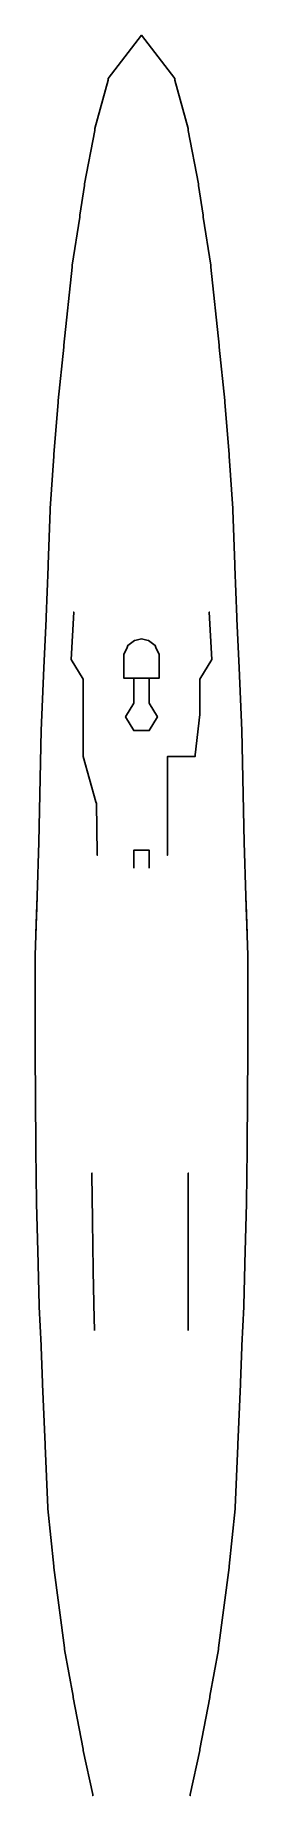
# Model space of a CAD drawing. Extents: x -5.4 to 5.4, y -43.3 to 46.6.
import ezdxf

# ---------------------------------------------------------------- set-up
doc = ezdxf.new("R2010")
doc.units = 0
doc.layers.add('RAININGS', color=4, linetype='CONTINUOUS')

msp = doc.modelspace()

# ---------------------------------------------------------------- linework, layer by layer
at = {"layer": 'RAININGS'}
for points in [[(-1.7, 44.41, 6.97), (-1.7, 44.41, 6.91), (0, 46.62, 7.23), (0, 46.62, 7.28)], [(-1.7, 44.41, 6.91), (-1.7, 44.41, 6.97), (0, 46.62, 7.28), (0, 46.62, 7.23)], [(-1.7, 44.41, 6.55), (-1.7, 44.41, 6.49), (0, 46.62, 6.81), (0, 46.62, 6.86)], [(-1.7, 44.41, 6.49), (-1.7, 44.41, 6.55), (0, 46.62, 6.86), (0, 46.62, 6.81)], [(1.7, 44.41, 6.91), (1.7, 44.41, 6.97), (0, 46.62, 7.28), (0, 46.62, 7.23)], [(1.7, 44.41, 6.97), (1.7, 44.41, 6.91), (0, 46.62, 7.23), (0, 46.62, 7.28)], [(1.7, 44.41, 6.49), (1.7, 44.41, 6.55), (0, 46.62, 6.86), (0, 46.62, 6.81)], [(1.7, 44.41, 6.55), (1.7, 44.41, 6.49), (0, 46.62, 6.81), (0, 46.62, 6.86)], [(-2.39, 41.85, 6.12), (-2.39, 41.85, 6.18), (-1.7, 44.32, 6.53), (-1.7, 44.32, 6.47)], [(-2.39, 41.85, 6.18), (-2.39, 41.85, 6.12), (-1.7, 44.32, 6.47), (-1.7, 44.32, 6.53)], [(-2.39, 41.85, 6.54), (-2.39, 41.85, 6.6), (-1.7, 44.32, 6.95), (-1.7, 44.32, 6.89)], [(-2.39, 41.85, 6.6), (-2.39, 41.85, 6.54), (-1.7, 44.32, 6.89), (-1.7, 44.32, 6.95)], [(-1.7, 44.32, 6.97), (-1.7, 44.41, 6.97), (-1.7, 44.41, 5.81), (-1.7, 44.32, 5.79)], [(-1.7, 44.41, 6.97), (-1.7, 44.32, 6.97), (-1.7, 44.32, 5.79), (-1.7, 44.41, 5.81)], [(1.7, 44.41, 6.97), (1.7, 44.32, 6.97), (1.7, 44.32, 5.79), (1.7, 44.41, 5.81)], [(1.7, 44.32, 6.97), (1.7, 44.41, 6.97), (1.7, 44.41, 5.81), (1.7, 44.32, 5.79)], [(2.39, 41.85, 6.6), (2.39, 41.85, 6.54), (1.7, 44.32, 6.89), (1.7, 44.32, 6.95)], [(2.39, 41.85, 6.54), (2.39, 41.85, 6.6), (1.7, 44.32, 6.95), (1.7, 44.32, 6.89)], [(2.39, 41.85, 6.18), (2.39, 41.85, 6.12), (1.7, 44.32, 6.47), (1.7, 44.32, 6.53)], [(2.39, 41.85, 6.12), (2.39, 41.85, 6.18), (1.7, 44.32, 6.53), (1.7, 44.32, 6.47)], [(-2.91, 39.03, 5.82), (-2.91, 39.03, 5.76), (-2.39, 41.76, 6.11), (-2.39, 41.76, 6.17)], [(-2.91, 39.03, 5.76), (-2.91, 39.03, 5.82), (-2.39, 41.76, 6.17), (-2.39, 41.76, 6.11)], [(-2.91, 39.03, 6.24), (-2.91, 39.03, 6.18), (-2.39, 41.76, 6.53), (-2.39, 41.76, 6.59)], [(-2.91, 39.03, 6.18), (-2.91, 39.03, 6.24), (-2.39, 41.76, 6.59), (-2.39, 41.76, 6.53)], [(-2.39, 41.76, 6.64), (-2.39, 41.85, 6.64), (-2.39, 41.85, 5.44), (-2.39, 41.76, 5.43)], [(-2.39, 41.85, 6.64), (-2.39, 41.76, 6.64), (-2.39, 41.76, 5.43), (-2.39, 41.85, 5.44)], [(2.39, 41.85, 6.64), (2.39, 41.76, 6.64), (2.39, 41.76, 5.43), (2.39, 41.85, 5.44)], [(2.39, 41.76, 6.64), (2.39, 41.85, 6.64), (2.39, 41.85, 5.44), (2.39, 41.76, 5.43)], [(2.91, 39.03, 6.18), (2.91, 39.03, 6.24), (2.39, 41.76, 6.59), (2.39, 41.76, 6.53)], [(2.91, 39.03, 6.24), (2.91, 39.03, 6.18), (2.39, 41.76, 6.53), (2.39, 41.76, 6.59)], [(2.91, 39.03, 5.76), (2.91, 39.03, 5.82), (2.39, 41.76, 6.17), (2.39, 41.76, 6.11)], [(2.91, 39.03, 5.82), (2.91, 39.03, 5.76), (2.39, 41.76, 6.11), (2.39, 41.76, 6.17)], [(-3.15, 37.42, 5.63), (-3.15, 37.42, 5.57), (-2.91, 38.94, 5.75), (-2.91, 38.94, 5.81)], [(-3.15, 37.42, 5.57), (-3.15, 37.42, 5.63), (-2.91, 38.94, 5.81), (-2.91, 38.94, 5.75)], [(-3.15, 37.42, 6.05), (-3.15, 37.42, 5.99), (-2.91, 38.94, 6.17), (-2.91, 38.94, 6.23)], [(-3.15, 37.42, 5.99), (-3.15, 37.42, 6.05), (-2.91, 38.94, 6.23), (-2.91, 38.94, 6.17)], [(-2.91, 39.03, 6.26), (-2.91, 38.94, 6.26), (-2.91, 38.94, 5.1), (-2.91, 39.03, 5.11)], [(-2.91, 38.94, 6.26), (-2.91, 39.03, 6.26), (-2.91, 39.03, 5.11), (-2.91, 38.94, 5.1)], [(2.91, 38.94, 6.26), (2.91, 39.03, 6.26), (2.91, 39.03, 5.11), (2.91, 38.94, 5.1)], [(2.91, 39.03, 6.26), (2.91, 38.94, 6.26), (2.91, 38.94, 5.1), (2.91, 39.03, 5.11)], [(3.15, 37.42, 5.99), (3.15, 37.42, 6.05), (2.91, 38.94, 6.23), (2.91, 38.94, 6.17)], [(3.15, 37.42, 6.05), (3.15, 37.42, 5.99), (2.91, 38.94, 6.17), (2.91, 38.94, 6.23)], [(3.15, 37.42, 5.57), (3.15, 37.42, 5.63), (2.91, 38.94, 5.81), (2.91, 38.94, 5.75)], [(3.15, 37.42, 5.63), (3.15, 37.42, 5.57), (2.91, 38.94, 5.75), (2.91, 38.94, 5.81)], [(-3.54, 34.87, 5.28), (-3.54, 34.87, 5.34), (-3.15, 37.33, 5.63), (-3.15, 37.33, 5.57)], [(-3.54, 34.87, 5.34), (-3.54, 34.87, 5.28), (-3.15, 37.33, 5.57), (-3.15, 37.33, 5.63)], [(-3.54, 34.87, 5.7), (-3.54, 34.87, 5.76), (-3.15, 37.33, 6.05), (-3.15, 37.33, 5.99)], [(-3.54, 34.87, 5.76), (-3.54, 34.87, 5.7), (-3.15, 37.33, 5.99), (-3.15, 37.33, 6.05)], [(-3.15, 37.42, 6.09), (-3.15, 37.33, 6.09), (-3.15, 37.33, 4.93), (-3.15, 37.42, 4.94)], [(-3.15, 37.33, 6.09), (-3.15, 37.42, 6.09), (-3.15, 37.42, 4.94), (-3.15, 37.33, 4.93)], [(3.15, 37.33, 6.09), (3.15, 37.42, 6.09), (3.15, 37.42, 4.94), (3.15, 37.33, 4.93)], [(3.15, 37.42, 6.09), (3.15, 37.33, 6.09), (3.15, 37.33, 4.93), (3.15, 37.42, 4.94)], [(3.54, 34.87, 5.76), (3.54, 34.87, 5.7), (3.15, 37.33, 5.99), (3.15, 37.33, 6.05)], [(3.54, 34.87, 5.7), (3.54, 34.87, 5.76), (3.15, 37.33, 6.05), (3.15, 37.33, 5.99)], [(3.54, 34.87, 5.34), (3.54, 34.87, 5.28), (3.15, 37.33, 5.57), (3.15, 37.33, 5.63)], [(3.54, 34.87, 5.28), (3.54, 34.87, 5.34), (3.15, 37.33, 5.63), (3.15, 37.33, 5.57)], [(-3.98, 30.78, 5.05), (-3.98, 30.78, 4.99), (-3.54, 34.78, 5.28), (-3.54, 34.78, 5.34)], [(-3.98, 30.78, 4.99), (-3.98, 30.78, 5.05), (-3.54, 34.78, 5.34), (-3.54, 34.78, 5.28)], [(-3.98, 30.78, 5.47), (-3.98, 30.78, 5.41), (-3.54, 34.78, 5.7), (-3.54, 34.78, 5.76)], [(-3.98, 30.78, 5.41), (-3.98, 30.78, 5.47), (-3.54, 34.78, 5.76), (-3.54, 34.78, 5.7)], [(-3.54, 34.87, 5.8), (-3.54, 34.78, 5.8), (-3.54, 34.78, 4.67), (-3.54, 34.87, 4.68)], [(-3.54, 34.78, 5.8), (-3.54, 34.87, 5.8), (-3.54, 34.87, 4.68), (-3.54, 34.78, 4.67)], [(3.54, 34.78, 5.8), (3.54, 34.87, 5.8), (3.54, 34.87, 4.68), (3.54, 34.78, 4.67)], [(3.54, 34.87, 5.8), (3.54, 34.78, 5.8), (3.54, 34.78, 4.67), (3.54, 34.87, 4.68)], [(3.98, 30.78, 5.41), (3.98, 30.78, 5.47), (3.54, 34.78, 5.76), (3.54, 34.78, 5.7)], [(3.98, 30.78, 5.47), (3.98, 30.78, 5.41), (3.54, 34.78, 5.7), (3.54, 34.78, 5.76)], [(3.98, 30.78, 4.99), (3.98, 30.78, 5.05), (3.54, 34.78, 5.34), (3.54, 34.78, 5.28)], [(3.98, 30.78, 5.05), (3.98, 30.78, 4.99), (3.54, 34.78, 5.28), (3.54, 34.78, 5.34)], [(-4.26, 27.96, 4.79), (-4.26, 27.96, 4.84), (-3.98, 30.69, 5.04), (-3.98, 30.69, 4.98)], [(-4.26, 27.96, 4.84), (-4.26, 27.96, 4.79), (-3.98, 30.69, 4.98), (-3.98, 30.69, 5.04)], [(-4.26, 27.96, 5.26), (-4.26, 27.96, 5.21), (-3.98, 30.69, 5.4), (-3.98, 30.69, 5.46)], [(-4.26, 27.96, 5.21), (-4.26, 27.96, 5.26), (-3.98, 30.69, 5.46), (-3.98, 30.69, 5.4)], [(-3.98, 30.69, 5.47), (-3.98, 30.78, 5.47), (-3.98, 30.78, 4.33), (-3.98, 30.69, 4.32)], [(-3.98, 30.78, 5.47), (-3.98, 30.69, 5.47), (-3.98, 30.69, 4.32), (-3.98, 30.78, 4.33)], [(3.98, 30.78, 5.47), (3.98, 30.69, 5.47), (3.98, 30.69, 4.32), (3.98, 30.78, 4.33)], [(3.98, 30.69, 5.47), (3.98, 30.78, 5.47), (3.98, 30.78, 4.33), (3.98, 30.69, 4.32)], [(4.26, 27.96, 5.21), (4.26, 27.96, 5.26), (3.98, 30.69, 5.46), (3.98, 30.69, 5.4)], [(4.26, 27.96, 5.26), (4.26, 27.96, 5.21), (3.98, 30.69, 5.4), (3.98, 30.69, 5.46)], [(4.26, 27.96, 4.84), (4.26, 27.96, 4.79), (3.98, 30.69, 4.98), (3.98, 30.69, 5.04)], [(4.26, 27.96, 4.79), (4.26, 27.96, 4.84), (3.98, 30.69, 5.04), (3.98, 30.69, 4.98)], [(-4.26, 27.87, 5.28), (-4.26, 27.96, 5.28), (-4.26, 27.96, 4.11), (-4.26, 27.87, 4.1)], [(-4.26, 27.96, 5.28), (-4.26, 27.87, 5.28), (-4.26, 27.87, 4.1), (-4.26, 27.96, 4.11)], [(4.26, 27.96, 5.28), (4.26, 27.87, 5.28), (4.26, 27.87, 4.1), (4.26, 27.96, 4.11)], [(4.26, 27.87, 5.28), (4.26, 27.96, 5.28), (4.26, 27.96, 4.11), (4.26, 27.87, 4.1)], [(-4.48, 25.2, 4.62), (-4.48, 25.2, 4.67), (-4.26, 27.87, 4.85), (-4.26, 27.87, 4.79)], [(-4.48, 25.2, 4.67), (-4.48, 25.2, 4.62), (-4.26, 27.87, 4.79), (-4.26, 27.87, 4.85)], [(-4.48, 25.2, 5.04), (-4.48, 25.2, 5.09), (-4.26, 27.87, 5.27), (-4.26, 27.87, 5.21)], [(-4.48, 25.2, 5.09), (-4.48, 25.2, 5.04), (-4.26, 27.87, 5.21), (-4.26, 27.87, 5.27)], [(4.48, 25.2, 5.09), (4.48, 25.2, 5.04), (4.26, 27.87, 5.21), (4.26, 27.87, 5.27)], [(4.48, 25.2, 5.04), (4.48, 25.2, 5.09), (4.26, 27.87, 5.27), (4.26, 27.87, 5.21)], [(4.48, 25.2, 4.67), (4.48, 25.2, 4.62), (4.26, 27.87, 4.79), (4.26, 27.87, 4.85)], [(4.48, 25.2, 4.62), (4.48, 25.2, 4.67), (4.26, 27.87, 4.85), (4.26, 27.87, 4.79)], [(-4.48, 25.11, 5.12), (-4.48, 25.2, 5.12), (-4.48, 25.2, 3.94), (-4.48, 25.11, 3.93)], [(-4.48, 25.2, 5.12), (-4.48, 25.11, 5.12), (-4.48, 25.11, 3.93), (-4.48, 25.2, 3.94)], [(4.48, 25.2, 5.12), (4.48, 25.11, 5.12), (4.48, 25.11, 3.93), (4.48, 25.2, 3.94)], [(4.48, 25.11, 5.12), (4.48, 25.2, 5.12), (4.48, 25.2, 3.94), (4.48, 25.11, 3.93)], [(-4.68, 22.45, 4.52), (-4.68, 22.45, 4.47), (-4.48, 25.11, 4.61), (-4.48, 25.11, 4.67)], [(-4.68, 22.45, 4.47), (-4.68, 22.45, 4.52), (-4.48, 25.11, 4.67), (-4.48, 25.11, 4.61)], [(-4.68, 22.45, 4.94), (-4.68, 22.45, 4.89), (-4.48, 25.11, 5.03), (-4.48, 25.11, 5.09)], [(-4.68, 22.45, 4.89), (-4.68, 22.45, 4.94), (-4.48, 25.11, 5.09), (-4.48, 25.11, 5.03)], [(4.68, 22.45, 4.89), (4.68, 22.45, 4.94), (4.48, 25.11, 5.09), (4.48, 25.11, 5.03)], [(4.68, 22.45, 4.94), (4.68, 22.45, 4.89), (4.48, 25.11, 5.03), (4.48, 25.11, 5.09)], [(4.68, 22.45, 4.47), (4.68, 22.45, 4.52), (4.48, 25.11, 4.67), (4.48, 25.11, 4.61)], [(4.68, 22.45, 4.52), (4.68, 22.45, 4.47), (4.48, 25.11, 4.61), (4.48, 25.11, 4.67)], [(-4.78, 19.58, 4.38), (-4.78, 19.58, 4.33), (-4.68, 22.36, 4.46), (-4.68, 22.36, 4.52)], [(-4.78, 19.58, 4.33), (-4.78, 19.58, 4.38), (-4.68, 22.36, 4.52), (-4.68, 22.36, 4.46)], [(-4.78, 19.58, 4.8), (-4.78, 19.58, 4.75), (-4.68, 22.36, 4.88), (-4.68, 22.36, 4.94)], [(-4.78, 19.58, 4.75), (-4.78, 19.58, 4.8), (-4.68, 22.36, 4.94), (-4.68, 22.36, 4.88)], [(-4.68, 22.36, 4.97), (-4.68, 22.45, 4.97), (-4.68, 22.45, 3.77), (-4.68, 22.36, 3.76)], [(-4.68, 22.45, 4.97), (-4.68, 22.36, 4.97), (-4.68, 22.36, 3.76), (-4.68, 22.45, 3.77)], [(4.68, 22.45, 4.97), (4.68, 22.36, 4.97), (4.68, 22.36, 3.76), (4.68, 22.45, 3.77)], [(4.68, 22.36, 4.97), (4.68, 22.45, 4.97), (4.68, 22.45, 3.77), (4.68, 22.36, 3.76)], [(4.78, 19.58, 4.75), (4.78, 19.58, 4.8), (4.68, 22.36, 4.94), (4.68, 22.36, 4.88)], [(4.78, 19.58, 4.8), (4.78, 19.58, 4.75), (4.68, 22.36, 4.88), (4.68, 22.36, 4.94)], [(4.78, 19.58, 4.33), (4.78, 19.58, 4.38), (4.68, 22.36, 4.52), (4.68, 22.36, 4.46)], [(4.78, 19.58, 4.38), (4.78, 19.58, 4.33), (4.68, 22.36, 4.46), (4.68, 22.36, 4.52)], [(-4.87, 16.9, 4.19), (-4.87, 16.9, 4.24), (-4.78, 19.49, 4.38), (-4.78, 19.49, 4.32)], [(-4.87, 16.9, 4.24), (-4.87, 16.9, 4.19), (-4.78, 19.49, 4.32), (-4.78, 19.49, 4.38)], [(-4.87, 16.9, 4.61), (-4.87, 16.9, 4.66), (-4.78, 19.49, 4.8), (-4.78, 19.49, 4.74)], [(-4.87, 16.9, 4.66), (-4.87, 16.9, 4.61), (-4.78, 19.49, 4.74), (-4.78, 19.49, 4.8)], [(-4.78, 19.58, 4.83), (-4.78, 19.49, 4.83), (-4.78, 19.49, 3.67), (-4.78, 19.58, 3.67)], [(-4.78, 19.49, 4.83), (-4.78, 19.58, 4.83), (-4.78, 19.58, 3.67), (-4.78, 19.49, 3.67)], [(4.78, 19.49, 4.83), (4.78, 19.58, 4.83), (4.78, 19.58, 3.67), (4.78, 19.49, 3.67)], [(4.78, 19.58, 4.83), (4.78, 19.49, 4.83), (4.78, 19.49, 3.67), (4.78, 19.58, 3.67)], [(4.87, 16.9, 4.66), (4.87, 16.9, 4.61), (4.78, 19.49, 4.74), (4.78, 19.49, 4.8)], [(4.87, 16.9, 4.61), (4.87, 16.9, 4.66), (4.78, 19.49, 4.8), (4.78, 19.49, 4.74)], [(4.87, 16.9, 4.24), (4.87, 16.9, 4.19), (4.78, 19.49, 4.32), (4.78, 19.49, 4.38)], [(4.87, 16.9, 4.19), (4.87, 16.9, 4.24), (4.78, 19.49, 4.38), (4.78, 19.49, 4.32)], [(-3.47, 17.15, 9.38), (-3.6, 14.73, 9.38), (-3.6, 14.73, 8.21), (-3.47, 17.15, 8.21)], [(-3.6, 14.73, 9.38), (-3.47, 17.15, 9.38), (-3.47, 17.15, 8.21), (-3.6, 14.73, 8.21)], [(3.6, 14.73, 9.38), (3.47, 17.15, 9.38), (3.47, 17.15, 8.21), (3.6, 14.73, 8.21)], [(3.47, 17.15, 9.38), (3.6, 14.73, 9.38), (3.6, 14.73, 8.21), (3.47, 17.15, 8.21)], [(-4.99, 14.31, 4.1), (-4.99, 14.31, 4.04), (-4.87, 16.81, 4.15), (-4.87, 16.81, 4.21)], [(-4.99, 14.31, 4.04), (-4.99, 14.31, 4.1), (-4.87, 16.81, 4.21), (-4.87, 16.81, 4.15)], [(-4.99, 14.31, 4.46), (-4.99, 14.31, 4.52), (-4.87, 16.81, 4.63), (-4.87, 16.81, 4.57)], [(-4.99, 14.31, 4.52), (-4.99, 14.31, 4.46), (-4.87, 16.81, 4.57), (-4.87, 16.81, 4.63)], [(-4.87, 16.81, 4.66), (-4.87, 16.9, 4.66), (-4.87, 16.9, 3.59), (-4.87, 16.81, 3.58)], [(-4.87, 16.9, 4.66), (-4.87, 16.81, 4.66), (-4.87, 16.81, 3.58), (-4.87, 16.9, 3.59)], [(4.87, 16.9, 4.66), (4.87, 16.81, 4.66), (4.87, 16.81, 3.58), (4.87, 16.9, 3.59)], [(4.87, 16.81, 4.66), (4.87, 16.9, 4.66), (4.87, 16.9, 3.59), (4.87, 16.81, 3.58)], [(4.99, 14.31, 4.52), (4.99, 14.31, 4.46), (4.87, 16.81, 4.57), (4.87, 16.81, 4.63)], [(4.99, 14.31, 4.46), (4.99, 14.31, 4.52), (4.87, 16.81, 4.63), (4.87, 16.81, 4.57)], [(4.99, 14.31, 4.04), (4.99, 14.31, 4.1), (4.87, 16.81, 4.21), (4.87, 16.81, 4.15)], [(4.99, 14.31, 4.1), (4.99, 14.31, 4.04), (4.87, 16.81, 4.15), (4.87, 16.81, 4.21)], [(-0.91, 14.98, 12.96), (-0.91, 14.98, 12.9), (-0.74, 15.35, 12.9), (-0.74, 15.35, 12.96)], [(-0.91, 14.98, 12.9), (-0.91, 14.98, 12.96), (-0.74, 15.35, 12.96), (-0.74, 15.35, 12.9)], [(-0.91, 14.98, 13.38), (-0.91, 14.98, 13.44), (-0.74, 15.35, 13.44), (-0.74, 15.35, 13.38)], [(-0.91, 14.98, 13.44), (-0.91, 14.98, 13.38), (-0.74, 15.35, 13.38), (-0.74, 15.35, 13.44)], [(-0.7, 15.44, 13.48), (-0.74, 15.35, 13.48), (-0.74, 15.35, 12.39), (-0.7, 15.44, 12.39)], [(-0.74, 15.35, 13.48), (-0.7, 15.44, 13.48), (-0.7, 15.44, 12.39), (-0.74, 15.35, 12.39)], [(-0.7, 15.44, 12.96), (-0.7, 15.44, 12.9), (-0.36, 15.71, 12.9), (-0.36, 15.71, 12.96)], [(-0.7, 15.44, 12.9), (-0.7, 15.44, 12.96), (-0.36, 15.71, 12.96), (-0.36, 15.71, 12.9)], [(-0.7, 15.44, 13.38), (-0.7, 15.44, 13.44), (-0.36, 15.71, 13.44), (-0.36, 15.71, 13.38)], [(-0.7, 15.44, 13.44), (-0.7, 15.44, 13.38), (-0.36, 15.71, 13.38), (-0.36, 15.71, 13.44)], [(-0.27, 15.72, 13.48), (-0.36, 15.71, 13.48), (-0.36, 15.71, 12.39), (-0.27, 15.72, 12.39)], [(-0.36, 15.71, 13.48), (-0.27, 15.72, 13.48), (-0.27, 15.72, 12.39), (-0.36, 15.71, 12.39)], [(-0.27, 15.72, 12.96), (-0.27, 15.72, 12.9), (0, 15.78, 12.9), (0, 15.78, 12.96)], [(-0.27, 15.72, 12.9), (-0.27, 15.72, 12.96), (0, 15.78, 12.96), (0, 15.78, 12.9)], [(-0.27, 15.72, 13.38), (-0.27, 15.72, 13.44), (0, 15.78, 13.44), (0, 15.78, 13.38)], [(-0.27, 15.72, 13.44), (-0.27, 15.72, 13.38), (0, 15.78, 13.38), (0, 15.78, 13.44)], [(0.27, 15.72, 13.44), (0.27, 15.72, 13.38), (0, 15.78, 13.38), (0, 15.78, 13.44)], [(0.27, 15.72, 13.38), (0.27, 15.72, 13.44), (0, 15.78, 13.44), (0, 15.78, 13.38)], [(0.27, 15.72, 12.9), (0.27, 15.72, 12.96), (0, 15.78, 12.96), (0, 15.78, 12.9)], [(0.27, 15.72, 12.96), (0.27, 15.72, 12.9), (0, 15.78, 12.9), (0, 15.78, 12.96)], [(0.27, 15.72, 13.48), (0.36, 15.71, 13.48), (0.36, 15.71, 12.39), (0.27, 15.72, 12.39)], [(0.36, 15.71, 13.48), (0.27, 15.72, 13.48), (0.27, 15.72, 12.39), (0.36, 15.71, 12.39)], [(0.7, 15.44, 13.38), (0.7, 15.44, 13.44), (0.36, 15.71, 13.44), (0.36, 15.71, 13.38)], [(0.7, 15.44, 13.44), (0.7, 15.44, 13.38), (0.36, 15.71, 13.38), (0.36, 15.71, 13.44)], [(0.7, 15.44, 12.9), (0.7, 15.44, 12.96), (0.36, 15.71, 12.96), (0.36, 15.71, 12.9)], [(0.7, 15.44, 12.96), (0.7, 15.44, 12.9), (0.36, 15.71, 12.9), (0.36, 15.71, 12.96)], [(0.74, 15.35, 13.48), (0.7, 15.44, 13.48), (0.7, 15.44, 12.39), (0.74, 15.35, 12.39)], [(0.7, 15.44, 13.48), (0.74, 15.35, 13.48), (0.74, 15.35, 12.39), (0.7, 15.44, 12.39)], [(0.91, 14.98, 13.44), (0.91, 14.98, 13.38), (0.74, 15.35, 13.38), (0.74, 15.35, 13.44)], [(0.91, 14.98, 13.38), (0.91, 14.98, 13.44), (0.74, 15.35, 13.44), (0.74, 15.35, 13.38)], [(0.91, 14.98, 12.9), (0.91, 14.98, 12.96), (0.74, 15.35, 12.96), (0.74, 15.35, 12.9)], [(0.91, 14.98, 12.96), (0.91, 14.98, 12.9), (0.74, 15.35, 12.9), (0.74, 15.35, 12.96)], [(-2.98, 13.72, 9.38), (-3.6, 14.73, 9.38), (-3.6, 14.73, 8.21), (-2.98, 13.72, 8.21)], [(-3.6, 14.73, 9.38), (-2.98, 13.72, 9.38), (-2.98, 13.72, 8.21), (-3.6, 14.73, 8.21)], [(-0.91, 14.89, 13.48), (-0.91, 14.98, 13.48), (-0.91, 14.98, 12.39), (-0.91, 14.89, 12.39)], [(-0.91, 14.98, 13.48), (-0.91, 14.89, 13.48), (-0.91, 14.89, 12.39), (-0.91, 14.98, 12.39)], [(-0.91, 13.87, 12.9), (-0.91, 13.87, 12.96), (-0.91, 14.89, 12.96), (-0.91, 14.89, 12.9)], [(-0.91, 13.87, 12.96), (-0.91, 13.87, 12.9), (-0.91, 14.89, 12.9), (-0.91, 14.89, 12.96)], [(-0.91, 13.87, 13.44), (-0.91, 13.87, 13.38), (-0.91, 14.89, 13.38), (-0.91, 14.89, 13.44)], [(-0.91, 13.87, 13.38), (-0.91, 13.87, 13.44), (-0.91, 14.89, 13.44), (-0.91, 14.89, 13.38)], [(0.91, 14.98, 13.48), (0.91, 14.89, 13.48), (0.91, 14.89, 12.39), (0.91, 14.98, 12.39)], [(0.91, 14.89, 13.48), (0.91, 14.98, 13.48), (0.91, 14.98, 12.39), (0.91, 14.89, 12.39)], [(0.91, 13.87, 13.44), (0.91, 13.87, 13.38), (0.91, 14.89, 13.38), (0.91, 14.89, 13.44)], [(0.91, 13.87, 13.38), (0.91, 13.87, 13.44), (0.91, 14.89, 13.44), (0.91, 14.89, 13.38)], [(0.91, 13.87, 12.96), (0.91, 13.87, 12.9), (0.91, 14.89, 12.9), (0.91, 14.89, 12.96)], [(0.91, 13.87, 12.9), (0.91, 13.87, 12.96), (0.91, 14.89, 12.96), (0.91, 14.89, 12.9)], [(3.6, 14.73, 9.38), (2.98, 13.72, 9.38), (2.98, 13.72, 8.21), (3.6, 14.73, 8.21)], [(2.98, 13.72, 9.38), (3.6, 14.73, 9.38), (3.6, 14.73, 8.21), (2.98, 13.72, 8.21)], [(-5.13, 11.11, 4.41), (-4.99, 14.31, 4.56), (-4.99, 14.31, 3.49), (-5.13, 11.11, 3.37)], [(-4.99, 14.31, 4.56), (-5.13, 11.11, 4.41), (-5.13, 11.11, 3.37), (-4.99, 14.31, 3.49)], [(-2.98, 12.01, 6.52), (-2.98, 12.01, 6.46), (-2.98, 13.72, 6.46), (-2.98, 13.72, 6.52)], [(-2.98, 12.01, 6.46), (-2.98, 12.01, 6.52), (-2.98, 13.72, 6.52), (-2.98, 13.72, 6.46)], [(-2.98, 12.01, 6.87), (-2.98, 12.01, 6.81), (-2.98, 13.72, 6.81), (-2.98, 13.72, 6.87)], [(-2.98, 12.01, 6.81), (-2.98, 12.01, 6.87), (-2.98, 13.72, 6.87), (-2.98, 13.72, 6.81)], [(-2.98, 12.75, 9.38), (-2.98, 13.72, 9.38), (-2.98, 13.72, 8.21), (-2.98, 12.75, 8.21)], [(-2.98, 13.72, 9.38), (-2.98, 12.75, 9.38), (-2.98, 12.75, 8.21), (-2.98, 13.72, 8.21)], [(-0.91, 13.87, 13.48), (-0.91, 13.78, 13.48), (-0.91, 13.78, 12.39), (-0.91, 13.87, 12.39)], [(-0.91, 13.78, 13.48), (-0.91, 13.87, 13.48), (-0.91, 13.87, 12.39), (-0.91, 13.78, 12.39)], [(-0.91, 13.78, 12.9), (-0.91, 13.78, 12.96), (0.91, 13.78, 12.96), (0.91, 13.78, 12.9)], [(-0.91, 13.78, 12.96), (-0.91, 13.78, 12.9), (0.91, 13.78, 12.9), (0.91, 13.78, 12.96)], [(-0.91, 13.78, 13.44), (-0.91, 13.78, 13.38), (0.91, 13.78, 13.38), (0.91, 13.78, 13.44)], [(-0.91, 13.78, 13.38), (-0.91, 13.78, 13.44), (0.91, 13.78, 13.44), (0.91, 13.78, 13.38)], [(-0.4, 13.72, 11.49), (-0.4, 13.63, 11.49), (-0.4, 13.63, 10.4), (-0.4, 13.72, 10.4)], [(-0.4, 13.63, 11.49), (-0.4, 13.72, 11.49), (-0.4, 13.72, 10.4), (-0.4, 13.63, 10.4)], [(-0.4, 12.59, 11.09), (-0.4, 12.59, 11.03), (-0.4, 13.63, 11.03), (-0.4, 13.63, 11.09)], [(-0.4, 12.59, 11.03), (-0.4, 12.59, 11.09), (-0.4, 13.63, 11.09), (-0.4, 13.63, 11.03)], [(-0.4, 12.59, 11.43), (-0.4, 12.59, 11.49), (-0.4, 13.63, 11.49), (-0.4, 13.63, 11.43)], [(-0.4, 12.59, 11.49), (-0.4, 12.59, 11.43), (-0.4, 13.63, 11.43), (-0.4, 13.63, 11.49)], [(0.4, 13.72, 11.49), (0.4, 13.63, 11.49), (0.4, 13.63, 10.4), (0.4, 13.72, 10.4)], [(0.4, 13.63, 11.49), (0.4, 13.72, 11.49), (0.4, 13.72, 10.4), (0.4, 13.63, 10.4)], [(0.4, 12.59, 11.43), (0.4, 12.59, 11.49), (0.4, 13.63, 11.49), (0.4, 13.63, 11.43)], [(0.4, 12.59, 11.49), (0.4, 12.59, 11.43), (0.4, 13.63, 11.43), (0.4, 13.63, 11.49)], [(0.4, 12.59, 11.03), (0.4, 12.59, 11.09), (0.4, 13.63, 11.09), (0.4, 13.63, 11.03)], [(0.4, 12.59, 11.09), (0.4, 12.59, 11.03), (0.4, 13.63, 11.03), (0.4, 13.63, 11.09)], [(0.91, 13.87, 13.48), (0.91, 13.78, 13.48), (0.91, 13.78, 12.39), (0.91, 13.87, 12.39)], [(0.91, 13.78, 13.48), (0.91, 13.87, 13.48), (0.91, 13.87, 12.39), (0.91, 13.78, 12.39)], [(2.98, 12.01, 6.81), (2.98, 12.01, 6.87), (2.98, 13.72, 6.87), (2.98, 13.72, 6.81)], [(2.98, 12.01, 6.87), (2.98, 12.01, 6.81), (2.98, 13.72, 6.81), (2.98, 13.72, 6.87)], [(2.98, 12.01, 6.46), (2.98, 12.01, 6.52), (2.98, 13.72, 6.52), (2.98, 13.72, 6.46)], [(2.98, 12.01, 6.52), (2.98, 12.01, 6.46), (2.98, 13.72, 6.46), (2.98, 13.72, 6.52)], [(2.98, 12.75, 9.38), (2.98, 13.72, 9.38), (2.98, 13.72, 8.21), (2.98, 12.75, 8.21)], [(2.98, 13.72, 9.38), (2.98, 12.75, 9.38), (2.98, 12.75, 8.21), (2.98, 13.72, 8.21)], [(4.99, 14.31, 4.56), (5.13, 11.11, 4.41), (5.13, 11.11, 3.37), (4.99, 14.31, 3.49)], [(5.13, 11.11, 4.41), (4.99, 14.31, 4.56), (4.99, 14.31, 3.49), (5.13, 11.11, 3.37)], [(-2.98, 11.92, 6.88), (-2.98, 12.01, 6.88), (-2.98, 12.01, 5.74), (-2.98, 11.92, 5.74)], [(-2.98, 12.01, 6.88), (-2.98, 11.92, 6.88), (-2.98, 11.92, 5.74), (-2.98, 12.01, 5.74)], [(-2.98, 9.86, 6.38), (-2.98, 9.86, 6.44), (-2.98, 11.92, 6.52), (-2.98, 11.92, 6.46)], [(-2.98, 9.86, 6.44), (-2.98, 9.86, 6.38), (-2.98, 11.92, 6.46), (-2.98, 11.92, 6.52)], [(-2.98, 9.86, 6.79), (-2.98, 9.86, 6.73), (-2.98, 11.92, 6.81), (-2.98, 11.92, 6.87)], [(-2.98, 9.86, 6.73), (-2.98, 9.86, 6.79), (-2.98, 11.92, 6.87), (-2.98, 11.92, 6.81)], [(-0.81, 11.8, 11.03), (-0.81, 11.8, 11.09), (-0.4, 12.5, 11.09), (-0.4, 12.5, 11.03)], [(-0.81, 11.8, 11.09), (-0.81, 11.8, 11.03), (-0.4, 12.5, 11.03), (-0.4, 12.5, 11.09)], [(-0.81, 11.8, 11.49), (-0.81, 11.8, 11.43), (-0.4, 12.5, 11.43), (-0.4, 12.5, 11.49)], [(-0.81, 11.8, 11.43), (-0.81, 11.8, 11.49), (-0.4, 12.5, 11.49), (-0.4, 12.5, 11.43)], [(-0.81, 11.8, 11.03), (-0.81, 11.8, 11.09), (-0.4, 11.1, 11.09), (-0.4, 11.1, 11.03)], [(-0.81, 11.8, 11.09), (-0.81, 11.8, 11.03), (-0.4, 11.1, 11.03), (-0.4, 11.1, 11.09)], [(-0.81, 11.8, 11.49), (-0.81, 11.8, 11.43), (-0.4, 11.1, 11.43), (-0.4, 11.1, 11.49)], [(-0.81, 11.8, 11.43), (-0.81, 11.8, 11.49), (-0.4, 11.1, 11.49), (-0.4, 11.1, 11.43)], [(-0.4, 12.5, 11.49), (-0.4, 12.59, 11.49), (-0.4, 12.59, 10.4), (-0.4, 12.5, 10.4)], [(-0.4, 12.59, 11.49), (-0.4, 12.5, 11.49), (-0.4, 12.5, 10.4), (-0.4, 12.59, 10.4)], [(0.4, 12.59, 11.49), (0.4, 12.5, 11.49), (0.4, 12.5, 10.4), (0.4, 12.59, 10.4)], [(0.4, 12.5, 11.49), (0.4, 12.59, 11.49), (0.4, 12.59, 10.4), (0.4, 12.5, 10.4)], [(0.81, 11.8, 11.49), (0.81, 11.8, 11.43), (0.4, 12.5, 11.43), (0.4, 12.5, 11.49)], [(0.81, 11.8, 11.43), (0.81, 11.8, 11.49), (0.4, 12.5, 11.49), (0.4, 12.5, 11.43)], [(0.81, 11.8, 11.09), (0.81, 11.8, 11.03), (0.4, 12.5, 11.03), (0.4, 12.5, 11.09)], [(0.81, 11.8, 11.03), (0.81, 11.8, 11.09), (0.4, 12.5, 11.09), (0.4, 12.5, 11.03)], [(0.81, 11.8, 11.43), (0.81, 11.8, 11.49), (0.4, 11.1, 11.49), (0.4, 11.1, 11.43)], [(0.81, 11.8, 11.49), (0.81, 11.8, 11.43), (0.4, 11.1, 11.43), (0.4, 11.1, 11.49)], [(0.81, 11.8, 11.09), (0.81, 11.8, 11.03), (0.4, 11.1, 11.03), (0.4, 11.1, 11.09)], [(0.81, 11.8, 11.03), (0.81, 11.8, 11.09), (0.4, 11.1, 11.09), (0.4, 11.1, 11.03)], [(2.74, 9.86, 6.73), (2.74, 9.86, 6.79), (2.98, 11.92, 6.87), (2.98, 11.92, 6.81)], [(2.74, 9.86, 6.79), (2.74, 9.86, 6.73), (2.98, 11.92, 6.81), (2.98, 11.92, 6.87)], [(2.74, 9.86, 6.44), (2.74, 9.86, 6.38), (2.98, 11.92, 6.46), (2.98, 11.92, 6.52)], [(2.74, 9.86, 6.38), (2.74, 9.86, 6.44), (2.98, 11.92, 6.52), (2.98, 11.92, 6.46)], [(2.98, 12.01, 6.88), (2.98, 11.92, 6.88), (2.98, 11.92, 5.74), (2.98, 12.01, 5.74)], [(2.98, 11.92, 6.88), (2.98, 12.01, 6.88), (2.98, 12.01, 5.74), (2.98, 11.92, 5.74)], [(-5.25, 5.4, 4.22), (-5.13, 11.11, 4.41), (-5.13, 11.11, 3.37), (-5.25, 5.4, 3.27)], [(-5.13, 11.11, 4.41), (-5.25, 5.4, 4.22), (-5.25, 5.4, 3.27), (-5.13, 11.11, 3.37)], [(-0.4, 11.1, 11.49), (-0.31, 11.1, 11.49), (-0.31, 11.1, 10.4), (-0.4, 11.1, 10.4)], [(-0.31, 11.1, 11.49), (-0.4, 11.1, 11.49), (-0.4, 11.1, 10.4), (-0.31, 11.1, 10.4)], [(0.31, 11.1, 11.03), (0.31, 11.1, 11.09), (-0.31, 11.1, 11.09), (-0.31, 11.1, 11.03)], [(0.31, 11.1, 11.09), (0.31, 11.1, 11.03), (-0.31, 11.1, 11.03), (-0.31, 11.1, 11.09)], [(0.31, 11.1, 11.49), (0.31, 11.1, 11.43), (-0.31, 11.1, 11.43), (-0.31, 11.1, 11.49)], [(0.31, 11.1, 11.43), (0.31, 11.1, 11.49), (-0.31, 11.1, 11.49), (-0.31, 11.1, 11.43)], [(0.4, 11.1, 11.49), (0.31, 11.1, 11.49), (0.31, 11.1, 10.4), (0.4, 11.1, 10.4)], [(0.31, 11.1, 11.49), (0.4, 11.1, 11.49), (0.4, 11.1, 10.4), (0.31, 11.1, 10.4)], [(5.13, 11.11, 4.41), (5.25, 5.4, 4.22), (5.25, 5.4, 3.27), (5.13, 11.11, 3.37)], [(5.25, 5.4, 4.22), (5.13, 11.11, 4.41), (5.13, 11.11, 3.37), (5.25, 5.4, 3.27)], [(-2.98, 9.77, 6.8), (-2.98, 9.86, 6.8), (-2.98, 9.86, 5.66), (-2.98, 9.77, 5.66)], [(-2.98, 9.86, 6.8), (-2.98, 9.77, 6.8), (-2.98, 9.77, 5.66), (-2.98, 9.86, 5.66)], [(-2.33, 7.46, 6.37), (-2.33, 7.46, 6.31), (-2.98, 9.77, 6.38), (-2.98, 9.77, 6.44)], [(-2.33, 7.46, 6.31), (-2.33, 7.46, 6.37), (-2.98, 9.77, 6.44), (-2.98, 9.77, 6.38)], [(-2.33, 7.46, 6.72), (-2.33, 7.46, 6.66), (-2.98, 9.77, 6.73), (-2.98, 9.77, 6.79)], [(-2.33, 7.46, 6.66), (-2.33, 7.46, 6.72), (-2.98, 9.77, 6.79), (-2.98, 9.77, 6.73)], [(1.33, 9.68, 6.8), (1.33, 9.77, 6.8), (1.33, 9.77, 5.66), (1.33, 9.68, 5.66)], [(1.33, 9.77, 6.8), (1.33, 9.68, 6.8), (1.33, 9.68, 5.66), (1.33, 9.77, 5.66)], [(1.33, 9.77, 6.73), (1.33, 9.77, 6.79), (2.74, 9.77, 6.79), (2.74, 9.77, 6.73)], [(1.33, 9.77, 6.79), (1.33, 9.77, 6.73), (2.74, 9.77, 6.73), (2.74, 9.77, 6.79)], [(1.33, 9.77, 6.44), (1.33, 9.77, 6.38), (2.74, 9.77, 6.38), (2.74, 9.77, 6.44)], [(1.33, 9.77, 6.38), (1.33, 9.77, 6.44), (2.74, 9.77, 6.44), (2.74, 9.77, 6.38)], [(1.33, 7.46, 6.66), (1.33, 7.46, 6.72), (1.33, 9.68, 6.79), (1.33, 9.68, 6.73)], [(1.33, 7.46, 6.72), (1.33, 7.46, 6.66), (1.33, 9.68, 6.73), (1.33, 9.68, 6.79)], [(1.33, 7.46, 6.31), (1.33, 7.46, 6.37), (1.33, 9.68, 6.44), (1.33, 9.68, 6.38)], [(1.33, 7.46, 6.37), (1.33, 7.46, 6.31), (1.33, 9.68, 6.38), (1.33, 9.68, 6.44)], [(2.74, 9.86, 6.8), (2.74, 9.77, 6.8), (2.74, 9.77, 5.66), (2.74, 9.86, 5.66)], [(2.74, 9.77, 6.8), (2.74, 9.86, 6.8), (2.74, 9.86, 5.66), (2.74, 9.77, 5.66)], [(-2.33, 7.46, 6.73), (-2.3, 7.37, 6.73), (-2.3, 7.37, 5.59), (-2.33, 7.46, 5.59)], [(-2.3, 7.37, 6.73), (-2.33, 7.46, 6.73), (-2.33, 7.46, 5.59), (-2.3, 7.37, 5.59)], [(-2.26, 4.82, 6.27), (-2.26, 4.82, 6.21), (-2.3, 7.37, 6.31), (-2.3, 7.37, 6.37)], [(-2.26, 4.82, 6.21), (-2.26, 4.82, 6.27), (-2.3, 7.37, 6.37), (-2.3, 7.37, 6.31)], [(-2.26, 4.82, 6.62), (-2.26, 4.82, 6.56), (-2.3, 7.37, 6.66), (-2.3, 7.37, 6.72)], [(-2.26, 4.82, 6.56), (-2.26, 4.82, 6.62), (-2.3, 7.37, 6.72), (-2.3, 7.37, 6.66)], [(1.33, 7.37, 6.73), (1.33, 7.46, 6.73), (1.33, 7.46, 5.59), (1.33, 7.37, 5.59)], [(1.33, 7.46, 6.73), (1.33, 7.37, 6.73), (1.33, 7.37, 5.59), (1.33, 7.46, 5.59)], [(1.33, 4.82, 6.56), (1.33, 4.82, 6.62), (1.33, 7.37, 6.72), (1.33, 7.37, 6.66)], [(1.33, 4.82, 6.62), (1.33, 4.82, 6.56), (1.33, 7.37, 6.66), (1.33, 7.37, 6.72)], [(1.33, 4.82, 6.21), (1.33, 4.82, 6.27), (1.33, 7.37, 6.37), (1.33, 7.37, 6.31)], [(1.33, 4.82, 6.27), (1.33, 4.82, 6.21), (1.33, 7.37, 6.31), (1.33, 7.37, 6.37)], [(-5.34, 2.65, 4.19), (-5.25, 5.4, 4.22), (-5.25, 5.4, 3.27), (-5.34, 2.65, 3.17)], [(-5.25, 5.4, 4.22), (-5.34, 2.65, 4.19), (-5.34, 2.65, 3.17), (-5.25, 5.4, 3.27)], [(5.25, 5.4, 4.22), (5.34, 2.65, 4.19), (5.34, 2.65, 3.17), (5.25, 5.4, 3.27)], [(5.34, 2.65, 4.19), (5.25, 5.4, 4.22), (5.25, 5.4, 3.27), (5.34, 2.65, 3.17)], [(-2.26, 4.82, 6.63), (-2.26, 4.73, 6.63), (-2.26, 4.73, 5.49), (-2.26, 4.82, 5.49)], [(-2.26, 4.73, 6.63), (-2.26, 4.82, 6.63), (-2.26, 4.82, 5.49), (-2.26, 4.73, 5.49)], [(-0.4, 4.99, 12.05), (-0.4, 4.92, 12.05), (-0.4, 4.92, 11.04), (-0.4, 4.99, 11.04)], [(-0.4, 4.92, 12.05), (-0.4, 4.99, 12.05), (-0.4, 4.99, 11.04), (-0.4, 4.92, 11.04)], [(0.4, 4.99, 12.05), (0.4, 4.99, 11.99), (-0.4, 4.99, 11.99), (-0.4, 4.99, 12.05)], [(0.4, 4.99, 11.99), (0.4, 4.99, 12.05), (-0.4, 4.99, 12.05), (-0.4, 4.99, 11.99)], [(-0.4, 4.08, 12.05), (-0.4, 4.08, 11.99), (-0.4, 4.92, 11.99), (-0.4, 4.92, 12.05)], [(-0.4, 4.08, 11.99), (-0.4, 4.08, 12.05), (-0.4, 4.92, 12.05), (-0.4, 4.92, 11.99)], [(0.4, 4.92, 12.05), (0.4, 4.99, 12.05), (0.4, 4.99, 11.04), (0.4, 4.92, 11.04)], [(0.4, 4.99, 12.05), (0.4, 4.92, 12.05), (0.4, 4.92, 11.04), (0.4, 4.99, 11.04)], [(0.4, 4.08, 12.05), (0.4, 4.08, 11.99), (0.4, 4.92, 11.99), (0.4, 4.92, 12.05)], [(0.4, 4.08, 11.99), (0.4, 4.08, 12.05), (0.4, 4.92, 12.05), (0.4, 4.92, 11.99)], [(1.33, 4.73, 6.63), (1.33, 4.82, 6.63), (1.33, 4.82, 5.49), (1.33, 4.73, 5.49)], [(1.33, 4.82, 6.63), (1.33, 4.73, 6.63), (1.33, 4.73, 5.49), (1.33, 4.82, 5.49)], [(-5.44, -0.37, 3.57), (-5.44, -0.37, 3.61), (-5.34, 2.64, 3.7), (-5.34, 2.64, 3.66)], [(-5.44, -0.37, 3.61), (-5.44, -0.37, 3.57), (-5.34, 2.64, 3.66), (-5.34, 2.64, 3.7)], [(-5.44, -0.37, 3.95), (-5.44, -0.37, 3.99), (-5.34, 2.64, 4.08), (-5.34, 2.64, 4.04)], [(-5.44, -0.37, 3.99), (-5.44, -0.37, 3.95), (-5.34, 2.64, 4.04), (-5.34, 2.64, 4.08)], [(-5.36, 2.07, 3.63), (-5.41, 0.7, 3.22), (-5.41, 0.7, 3.1), (-5.37, 1.74, 3.14)], [(-5.41, 0.7, 3.22), (-5.36, 2.07, 3.63), (-5.37, 1.74, 3.14), (-5.41, 0.7, 3.1)], [(-5.34, 2.65, 4.19), (-5.36, 2.07, 3.63), (-5.37, 1.74, 3.14), (-5.34, 2.65, 3.17)], [(-5.36, 2.07, 3.63), (-5.34, 2.65, 4.19), (-5.34, 2.65, 3.17), (-5.37, 1.74, 3.14)], [(5.34, 2.65, 4.19), (5.36, 2.07, 3.63), (5.37, 1.74, 3.14), (5.34, 2.65, 3.17)], [(5.36, 2.07, 3.63), (5.34, 2.65, 4.19), (5.34, 2.65, 3.17), (5.37, 1.74, 3.14)], [(5.44, -0.37, 3.99), (5.44, -0.37, 3.95), (5.34, 2.64, 4.04), (5.34, 2.64, 4.08)], [(5.44, -0.37, 3.95), (5.44, -0.37, 3.99), (5.34, 2.64, 4.08), (5.34, 2.64, 4.04)], [(5.44, -0.37, 3.61), (5.44, -0.37, 3.57), (5.34, 2.64, 3.66), (5.34, 2.64, 3.7)], [(5.44, -0.37, 3.57), (5.44, -0.37, 3.61), (5.34, 2.64, 3.7), (5.34, 2.64, 3.66)], [(5.41, 0.7, 3.22), (5.36, 2.07, 3.63), (5.37, 1.74, 3.14), (5.41, 0.7, 3.1)], [(5.36, 2.07, 3.63), (5.41, 0.7, 3.22), (5.41, 0.7, 3.1), (5.37, 1.74, 3.14)], [(-5.44, -0.37, 4.01), (-5.44, -0.46, 4.01), (-5.44, -0.46, 3.06), (-5.44, -0.37, 3.06)], [(-5.44, -0.46, 4.01), (-5.44, -0.37, 4.01), (-5.44, -0.37, 3.06), (-5.44, -0.46, 3.06)], [(-5.44, -3.39, 3.5), (-5.44, -3.39, 3.55), (-5.44, -0.46, 3.61), (-5.44, -0.46, 3.57)], [(-5.44, -3.39, 3.55), (-5.44, -3.39, 3.5), (-5.44, -0.46, 3.57), (-5.44, -0.46, 3.61)], [(-5.44, -3.39, 3.93), (-5.44, -3.39, 3.88), (-5.44, -0.46, 3.95), (-5.44, -0.46, 3.99)], [(-5.44, -3.39, 3.88), (-5.44, -3.39, 3.93), (-5.44, -0.46, 3.99), (-5.44, -0.46, 3.95)], [(5.44, -0.46, 4.01), (5.44, -0.37, 4.01), (5.44, -0.37, 3.06), (5.44, -0.46, 3.06)], [(5.44, -0.37, 4.01), (5.44, -0.46, 4.01), (5.44, -0.46, 3.06), (5.44, -0.37, 3.06)], [(5.44, -3.39, 3.88), (5.44, -3.39, 3.93), (5.44, -0.46, 3.99), (5.44, -0.46, 3.95)], [(5.44, -3.39, 3.93), (5.44, -3.39, 3.88), (5.44, -0.46, 3.95), (5.44, -0.46, 3.99)], [(5.44, -3.39, 3.55), (5.44, -3.39, 3.5), (5.44, -0.46, 3.57), (5.44, -0.46, 3.61)], [(5.44, -3.39, 3.5), (5.44, -3.39, 3.55), (5.44, -0.46, 3.61), (5.44, -0.46, 3.57)], [(-5.44, -3.39, 3.95), (-5.44, -3.46, 3.95), (-5.44, -3.46, 2.94), (-5.44, -3.39, 2.95)], [(-5.44, -3.46, 3.95), (-5.44, -3.39, 3.95), (-5.44, -3.39, 2.95), (-5.44, -3.46, 2.94)], [(-5.44, -5.5, 3.47), (-5.44, -5.5, 3.52), (-5.44, -3.46, 3.55), (-5.44, -3.46, 3.51)], [(-5.44, -5.5, 3.52), (-5.44, -5.5, 3.47), (-5.44, -3.46, 3.51), (-5.44, -3.46, 3.55)], [(-5.44, -5.5, 3.9), (-5.44, -5.5, 3.85), (-5.44, -3.46, 3.89), (-5.44, -3.46, 3.93)], [(-5.44, -5.5, 3.85), (-5.44, -5.5, 3.9), (-5.44, -3.46, 3.93), (-5.44, -3.46, 3.89)], [(5.44, -3.46, 3.95), (5.44, -3.39, 3.95), (5.44, -3.39, 2.95), (5.44, -3.46, 2.94)], [(5.44, -3.39, 3.95), (5.44, -3.46, 3.95), (5.44, -3.46, 2.94), (5.44, -3.39, 2.95)], [(5.44, -5.5, 3.85), (5.44, -5.5, 3.9), (5.44, -3.46, 3.93), (5.44, -3.46, 3.89)], [(5.44, -5.5, 3.9), (5.44, -5.5, 3.85), (5.44, -3.46, 3.89), (5.44, -3.46, 3.93)], [(5.44, -5.5, 3.52), (5.44, -5.5, 3.47), (5.44, -3.46, 3.51), (5.44, -3.46, 3.55)], [(5.44, -5.5, 3.47), (5.44, -5.5, 3.52), (5.44, -3.46, 3.55), (5.44, -3.46, 3.51)], [(-5.44, -5.57, 3.92), (-5.44, -5.5, 3.92), (-5.44, -5.5, 2.86), (-5.44, -5.57, 2.86)], [(-5.44, -5.5, 3.92), (-5.44, -5.57, 3.92), (-5.44, -5.57, 2.86), (-5.44, -5.5, 2.86)], [(-5.43, -7.46, 3.5), (-5.43, -7.46, 3.46), (-5.44, -5.57, 3.46), (-5.44, -5.57, 3.5)], [(-5.43, -7.46, 3.46), (-5.43, -7.46, 3.5), (-5.44, -5.57, 3.5), (-5.44, -5.57, 3.46)], [(-5.43, -7.46, 3.84), (-5.43, -7.46, 3.88), (-5.44, -5.57, 3.88), (-5.44, -5.57, 3.84)], [(-5.43, -7.46, 3.88), (-5.43, -7.46, 3.84), (-5.44, -5.57, 3.84), (-5.44, -5.57, 3.88)], [(5.43, -7.46, 3.88), (5.43, -7.46, 3.84), (5.44, -5.57, 3.84), (5.44, -5.57, 3.88)], [(5.43, -7.46, 3.84), (5.43, -7.46, 3.88), (5.44, -5.57, 3.88), (5.44, -5.57, 3.84)], [(5.43, -7.46, 3.46), (5.43, -7.46, 3.5), (5.44, -5.57, 3.5), (5.44, -5.57, 3.46)], [(5.43, -7.46, 3.5), (5.43, -7.46, 3.46), (5.44, -5.57, 3.46), (5.44, -5.57, 3.5)], [(5.44, -5.5, 3.92), (5.44, -5.57, 3.92), (5.44, -5.57, 2.86), (5.44, -5.5, 2.86)], [(5.44, -5.57, 3.92), (5.44, -5.5, 3.92), (5.44, -5.5, 2.86), (5.44, -5.57, 2.86)], [(-5.43, -7.46, 3.89), (-5.43, -7.53, 3.89), (-5.43, -7.53, 2.83), (-5.43, -7.46, 2.83)], [(-5.43, -7.53, 3.89), (-5.43, -7.46, 3.89), (-5.43, -7.46, 2.83), (-5.43, -7.53, 2.83)], [(-5.41, -10.26, 3.47), (-5.41, -10.26, 3.42), (-5.43, -7.53, 3.46), (-5.43, -7.53, 3.5)], [(-5.41, -10.26, 3.42), (-5.41, -10.26, 3.47), (-5.43, -7.53, 3.5), (-5.43, -7.53, 3.46)], [(-5.41, -10.26, 3.8), (-5.41, -10.26, 3.85), (-5.43, -7.53, 3.88), (-5.43, -7.53, 3.84)], [(-5.41, -10.26, 3.85), (-5.41, -10.26, 3.8), (-5.43, -7.53, 3.84), (-5.43, -7.53, 3.88)], [(5.41, -10.26, 3.85), (5.41, -10.26, 3.8), (5.43, -7.53, 3.84), (5.43, -7.53, 3.88)], [(5.41, -10.26, 3.8), (5.41, -10.26, 3.85), (5.43, -7.53, 3.88), (5.43, -7.53, 3.84)], [(5.41, -10.26, 3.42), (5.41, -10.26, 3.47), (5.43, -7.53, 3.5), (5.43, -7.53, 3.46)], [(5.41, -10.26, 3.47), (5.41, -10.26, 3.42), (5.43, -7.53, 3.46), (5.43, -7.53, 3.5)], [(5.43, -7.53, 3.89), (5.43, -7.46, 3.89), (5.43, -7.46, 2.83), (5.43, -7.53, 2.83)], [(5.43, -7.46, 3.89), (5.43, -7.53, 3.89), (5.43, -7.53, 2.83), (5.43, -7.46, 2.83)], [(-5.41, -10.26, 3.86), (-5.41, -10.33, 3.86), (-5.41, -10.33, 2.81), (-5.41, -10.26, 2.82)], [(-5.41, -10.33, 3.86), (-5.41, -10.26, 3.86), (-5.41, -10.26, 2.82), (-5.41, -10.33, 2.81)], [(-5.37, -12.99, 3.41), (-5.37, -12.99, 3.36), (-5.41, -10.33, 3.43), (-5.41, -10.33, 3.47)], [(-5.37, -12.99, 3.36), (-5.37, -12.99, 3.41), (-5.41, -10.33, 3.47), (-5.41, -10.33, 3.43)], [(-5.37, -12.99, 3.79), (-5.37, -12.99, 3.74), (-5.41, -10.33, 3.81), (-5.41, -10.33, 3.85)], [(-5.37, -12.99, 3.74), (-5.37, -12.99, 3.79), (-5.41, -10.33, 3.85), (-5.41, -10.33, 3.81)], [(5.37, -12.99, 3.74), (5.37, -12.99, 3.79), (5.41, -10.33, 3.85), (5.41, -10.33, 3.81)], [(5.37, -12.99, 3.79), (5.37, -12.99, 3.74), (5.41, -10.33, 3.81), (5.41, -10.33, 3.85)], [(5.37, -12.99, 3.36), (5.37, -12.99, 3.41), (5.41, -10.33, 3.47), (5.41, -10.33, 3.43)], [(5.37, -12.99, 3.41), (5.37, -12.99, 3.36), (5.41, -10.33, 3.43), (5.41, -10.33, 3.47)], [(5.41, -10.33, 3.86), (5.41, -10.26, 3.86), (5.41, -10.26, 2.82), (5.41, -10.33, 2.81)], [(5.41, -10.26, 3.86), (5.41, -10.33, 3.86), (5.41, -10.33, 2.81), (5.41, -10.26, 2.82)], [(-2.54, -11.5, 6.33), (-2.54, -11.59, 6.33), (-2.54, -11.59, 5.19), (-2.54, -11.5, 5.19)], [(-2.54, -11.59, 6.33), (-2.54, -11.5, 6.33), (-2.54, -11.5, 5.19), (-2.54, -11.59, 5.19)], [(-2.5, -13.88, 5.88), (-2.5, -13.88, 5.94), (-2.54, -11.59, 5.96), (-2.54, -11.59, 5.9)], [(-2.5, -13.88, 5.94), (-2.5, -13.88, 5.88), (-2.54, -11.59, 5.9), (-2.54, -11.59, 5.96)], [(-2.5, -13.88, 6.3), (-2.5, -13.88, 6.24), (-2.54, -11.59, 6.26), (-2.54, -11.59, 6.32)], [(-2.5, -13.88, 6.24), (-2.5, -13.88, 6.3), (-2.54, -11.59, 6.32), (-2.54, -11.59, 6.26)], [(2.39, -11.59, 6.33), (2.39, -11.5, 6.33), (2.39, -11.5, 5.19), (2.39, -11.59, 5.19)], [(2.39, -11.5, 6.33), (2.39, -11.59, 6.33), (2.39, -11.59, 5.19), (2.39, -11.5, 5.19)], [(2.39, -13.88, 6.24), (2.39, -13.88, 6.3), (2.39, -11.59, 6.32), (2.39, -11.59, 6.26)], [(2.39, -13.88, 6.3), (2.39, -13.88, 6.24), (2.39, -11.59, 6.26), (2.39, -11.59, 6.32)], [(2.39, -13.88, 5.94), (2.39, -13.88, 5.88), (2.39, -11.59, 5.9), (2.39, -11.59, 5.96)], [(2.39, -13.88, 5.88), (2.39, -13.88, 5.94), (2.39, -11.59, 5.96), (2.39, -11.59, 5.9)], [(-5.37, -13.06, 3.81), (-5.37, -12.99, 3.81), (-5.37, -12.99, 2.8), (-5.37, -13.06, 2.8)], [(-5.37, -12.99, 3.81), (-5.37, -13.06, 3.81), (-5.37, -13.06, 2.8), (-5.37, -12.99, 2.8)], [(-5.29, -16.11, 3.36), (-5.29, -16.11, 3.31), (-5.37, -13.06, 3.37), (-5.37, -13.06, 3.41)], [(-5.29, -16.11, 3.31), (-5.29, -16.11, 3.36), (-5.37, -13.06, 3.41), (-5.37, -13.06, 3.37)], [(-5.29, -16.11, 3.69), (-5.29, -16.11, 3.74), (-5.37, -13.06, 3.79), (-5.37, -13.06, 3.75)], [(-5.29, -16.11, 3.74), (-5.29, -16.11, 3.69), (-5.37, -13.06, 3.75), (-5.37, -13.06, 3.79)], [(5.29, -16.11, 3.74), (5.29, -16.11, 3.69), (5.37, -13.06, 3.75), (5.37, -13.06, 3.79)], [(5.29, -16.11, 3.69), (5.29, -16.11, 3.74), (5.37, -13.06, 3.79), (5.37, -13.06, 3.75)], [(5.29, -16.11, 3.31), (5.29, -16.11, 3.36), (5.37, -13.06, 3.41), (5.37, -13.06, 3.37)], [(5.29, -16.11, 3.36), (5.29, -16.11, 3.31), (5.37, -13.06, 3.37), (5.37, -13.06, 3.41)], [(5.37, -12.99, 3.81), (5.37, -13.06, 3.81), (5.37, -13.06, 2.8), (5.37, -12.99, 2.8)], [(5.37, -13.06, 3.81), (5.37, -12.99, 3.81), (5.37, -12.99, 2.8), (5.37, -13.06, 2.8)], [(-2.5, -13.88, 6.32), (-2.5, -13.97, 6.32), (-2.5, -13.97, 5.18), (-2.5, -13.88, 5.18)], [(-2.5, -13.97, 6.32), (-2.5, -13.88, 6.32), (-2.5, -13.88, 5.18), (-2.5, -13.97, 5.18)], [(-2.47, -16.43, 5.86), (-2.47, -16.43, 5.92), (-2.5, -13.97, 5.94), (-2.5, -13.97, 5.88)], [(-2.47, -16.43, 5.92), (-2.47, -16.43, 5.86), (-2.5, -13.97, 5.88), (-2.5, -13.97, 5.94)], [(-2.47, -16.43, 6.22), (-2.47, -16.43, 6.28), (-2.5, -13.97, 6.3), (-2.5, -13.97, 6.24)], [(-2.47, -16.43, 6.28), (-2.47, -16.43, 6.22), (-2.5, -13.97, 6.24), (-2.5, -13.97, 6.3)], [(2.39, -13.97, 6.32), (2.39, -13.88, 6.32), (2.39, -13.88, 5.18), (2.39, -13.97, 5.18)], [(2.39, -13.88, 6.32), (2.39, -13.97, 6.32), (2.39, -13.97, 5.18), (2.39, -13.88, 5.18)], [(2.39, -16.43, 6.28), (2.39, -16.43, 6.22), (2.39, -13.97, 6.24), (2.39, -13.97, 6.3)], [(2.39, -16.43, 6.22), (2.39, -16.43, 6.28), (2.39, -13.97, 6.3), (2.39, -13.97, 6.24)], [(2.39, -16.43, 5.92), (2.39, -16.43, 5.86), (2.39, -13.97, 5.88), (2.39, -13.97, 5.94)], [(2.39, -16.43, 5.86), (2.39, -16.43, 5.92), (2.39, -13.97, 5.94), (2.39, -13.97, 5.88)], [(-5.29, -16.11, 3.78), (-5.29, -16.18, 3.78), (-5.29, -16.18, 2.78), (-5.29, -16.11, 2.78)], [(-5.29, -16.18, 3.78), (-5.29, -16.11, 3.78), (-5.29, -16.11, 2.78), (-5.29, -16.18, 2.78)], [(-5.23, -18.26, 3.36), (-5.23, -18.26, 3.31), (-5.29, -16.18, 3.33), (-5.29, -16.18, 3.37)], [(-5.23, -18.26, 3.31), (-5.23, -18.26, 3.36), (-5.29, -16.18, 3.37), (-5.29, -16.18, 3.33)], [(-5.23, -18.26, 3.74), (-5.23, -18.26, 3.69), (-5.29, -16.18, 3.71), (-5.29, -16.18, 3.75)], [(-5.23, -18.26, 3.69), (-5.23, -18.26, 3.74), (-5.29, -16.18, 3.75), (-5.29, -16.18, 3.71)], [(5.23, -18.26, 3.69), (5.23, -18.26, 3.74), (5.29, -16.18, 3.75), (5.29, -16.18, 3.71)], [(5.23, -18.26, 3.74), (5.23, -18.26, 3.69), (5.29, -16.18, 3.71), (5.29, -16.18, 3.75)], [(5.23, -18.26, 3.31), (5.23, -18.26, 3.36), (5.29, -16.18, 3.37), (5.29, -16.18, 3.33)], [(5.23, -18.26, 3.36), (5.23, -18.26, 3.31), (5.29, -16.18, 3.33), (5.29, -16.18, 3.37)], [(5.29, -16.18, 3.78), (5.29, -16.11, 3.78), (5.29, -16.11, 2.78), (5.29, -16.18, 2.78)], [(5.29, -16.11, 3.78), (5.29, -16.18, 3.78), (5.29, -16.18, 2.78), (5.29, -16.11, 2.78)], [(-2.47, -16.43, 6.3), (-2.47, -16.52, 6.3), (-2.47, -16.52, 5.16), (-2.47, -16.43, 5.16)], [(-2.47, -16.52, 6.3), (-2.47, -16.43, 6.3), (-2.47, -16.43, 5.16), (-2.47, -16.52, 5.16)], [(-2.44, -18.13, 5.85), (-2.44, -18.13, 5.91), (-2.47, -16.52, 5.92), (-2.47, -16.52, 5.86)], [(-2.44, -18.13, 5.91), (-2.44, -18.13, 5.85), (-2.47, -16.52, 5.86), (-2.47, -16.52, 5.92)], [(-2.44, -18.13, 6.21), (-2.44, -18.13, 6.27), (-2.47, -16.52, 6.28), (-2.47, -16.52, 6.22)], [(-2.44, -18.13, 6.27), (-2.44, -18.13, 6.21), (-2.47, -16.52, 6.22), (-2.47, -16.52, 6.28)], [(2.39, -16.52, 6.3), (2.39, -16.43, 6.3), (2.39, -16.43, 5.16), (2.39, -16.52, 5.16)], [(2.39, -16.43, 6.3), (2.39, -16.52, 6.3), (2.39, -16.52, 5.16), (2.39, -16.43, 5.16)], [(2.39, -18.13, 6.27), (2.39, -18.13, 6.21), (2.39, -16.52, 6.22), (2.39, -16.52, 6.28)], [(2.39, -18.13, 6.21), (2.39, -18.13, 6.27), (2.39, -16.52, 6.28), (2.39, -16.52, 6.22)], [(2.39, -18.13, 5.91), (2.39, -18.13, 5.85), (2.39, -16.52, 5.86), (2.39, -16.52, 5.92)], [(2.39, -18.13, 5.85), (2.39, -18.13, 5.91), (2.39, -16.52, 5.92), (2.39, -16.52, 5.86)], [(-5.23, -18.26, 3.78), (-5.23, -18.33, 3.78), (-5.23, -18.33, 2.78), (-5.23, -18.26, 2.78)], [(-5.23, -18.33, 3.78), (-5.23, -18.26, 3.78), (-5.23, -18.26, 2.78), (-5.23, -18.33, 2.78)], [(-5.14, -20.31, 3.33), (-5.14, -20.31, 3.38), (-5.23, -18.33, 3.37), (-5.23, -18.33, 3.33)], [(-5.14, -20.31, 3.38), (-5.14, -20.31, 3.33), (-5.23, -18.33, 3.33), (-5.23, -18.33, 3.37)], [(-5.14, -20.31, 3.71), (-5.14, -20.31, 3.76), (-5.23, -18.33, 3.75), (-5.23, -18.33, 3.71)], [(-5.14, -20.31, 3.76), (-5.14, -20.31, 3.71), (-5.23, -18.33, 3.71), (-5.23, -18.33, 3.75)], [(-2.44, -18.13, 6.29), (-2.44, -18.22, 6.29), (-2.44, -18.22, 5.15), (-2.44, -18.13, 5.15)], [(-2.44, -18.22, 6.29), (-2.44, -18.13, 6.29), (-2.44, -18.13, 5.15), (-2.44, -18.22, 5.15)], [(-2.4, -19.55, 5.86), (-2.4, -19.55, 5.92), (-2.44, -18.22, 5.92), (-2.44, -18.22, 5.86)], [(-2.4, -19.55, 5.92), (-2.4, -19.55, 5.86), (-2.44, -18.22, 5.86), (-2.44, -18.22, 5.92)], [(-2.4, -19.55, 6.22), (-2.4, -19.55, 6.28), (-2.44, -18.22, 6.28), (-2.44, -18.22, 6.22)], [(-2.4, -19.55, 6.28), (-2.4, -19.55, 6.22), (-2.44, -18.22, 6.22), (-2.44, -18.22, 6.28)], [(2.39, -18.22, 6.29), (2.39, -18.13, 6.29), (2.39, -18.13, 5.15), (2.39, -18.22, 5.15)], [(2.39, -18.13, 6.29), (2.39, -18.22, 6.29), (2.39, -18.22, 5.15), (2.39, -18.13, 5.15)], [(2.39, -19.54, 6.28), (2.39, -19.54, 6.22), (2.39, -18.22, 6.22), (2.39, -18.22, 6.28)], [(2.39, -19.54, 6.22), (2.39, -19.54, 6.28), (2.39, -18.22, 6.28), (2.39, -18.22, 6.22)], [(2.39, -19.54, 5.92), (2.39, -19.54, 5.86), (2.39, -18.22, 5.86), (2.39, -18.22, 5.92)], [(2.39, -19.54, 5.86), (2.39, -19.54, 5.92), (2.39, -18.22, 5.92), (2.39, -18.22, 5.86)], [(5.14, -20.31, 3.76), (5.14, -20.31, 3.71), (5.23, -18.33, 3.71), (5.23, -18.33, 3.75)], [(5.14, -20.31, 3.71), (5.14, -20.31, 3.76), (5.23, -18.33, 3.75), (5.23, -18.33, 3.71)], [(5.14, -20.31, 3.38), (5.14, -20.31, 3.33), (5.23, -18.33, 3.33), (5.23, -18.33, 3.37)], [(5.14, -20.31, 3.33), (5.14, -20.31, 3.38), (5.23, -18.33, 3.37), (5.23, -18.33, 3.33)], [(5.23, -18.33, 3.78), (5.23, -18.26, 3.78), (5.23, -18.26, 2.78), (5.23, -18.33, 2.78)], [(5.23, -18.26, 3.78), (5.23, -18.33, 3.78), (5.23, -18.33, 2.78), (5.23, -18.26, 2.78)], [(-5.14, -20.38, 3.78), (-5.14, -20.31, 3.78), (-5.14, -20.31, 2.78), (-5.14, -20.38, 2.78)], [(-5.14, -20.31, 3.78), (-5.14, -20.38, 3.78), (-5.14, -20.38, 2.78), (-5.14, -20.31, 2.78)], [(-5.06, -22.21, 3.33), (-5.06, -22.21, 3.37), (-5.14, -20.38, 3.37), (-5.14, -20.38, 3.33)], [(-5.06, -22.21, 3.37), (-5.06, -22.21, 3.33), (-5.14, -20.38, 3.33), (-5.14, -20.38, 3.37)], [(-5.06, -22.21, 3.75), (-5.06, -22.21, 3.71), (-5.14, -20.38, 3.71), (-5.14, -20.38, 3.75)], [(-5.06, -22.21, 3.71), (-5.06, -22.21, 3.75), (-5.14, -20.38, 3.75), (-5.14, -20.38, 3.71)], [(5.06, -22.21, 3.71), (5.06, -22.21, 3.75), (5.14, -20.38, 3.75), (5.14, -20.38, 3.71)], [(5.06, -22.21, 3.75), (5.06, -22.21, 3.71), (5.14, -20.38, 3.71), (5.14, -20.38, 3.75)], [(5.06, -22.21, 3.37), (5.06, -22.21, 3.33), (5.14, -20.38, 3.33), (5.14, -20.38, 3.37)], [(5.06, -22.21, 3.33), (5.06, -22.21, 3.37), (5.14, -20.38, 3.37), (5.14, -20.38, 3.33)], [(5.14, -20.31, 3.78), (5.14, -20.38, 3.78), (5.14, -20.38, 2.78), (5.14, -20.31, 2.78)], [(5.14, -20.38, 3.78), (5.14, -20.31, 3.78), (5.14, -20.31, 2.78), (5.14, -20.38, 2.78)], [(-5.06, -22.21, 3.78), (-5.06, -22.28, 3.78), (-5.06, -22.28, 2.78), (-5.06, -22.21, 2.78)], [(-5.06, -22.28, 3.78), (-5.06, -22.21, 3.78), (-5.06, -22.21, 2.78), (-5.06, -22.28, 2.78)], [(-4.93, -25.36, 3.37), (-4.93, -25.36, 3.33), (-5.06, -22.28, 3.33), (-5.06, -22.28, 3.37)], [(-4.93, -25.36, 3.33), (-4.93, -25.36, 3.37), (-5.06, -22.28, 3.37), (-5.06, -22.28, 3.33)], [(-4.93, -25.36, 3.71), (-4.93, -25.36, 3.75), (-5.06, -22.28, 3.75), (-5.06, -22.28, 3.71)], [(-4.93, -25.36, 3.75), (-4.93, -25.36, 3.71), (-5.06, -22.28, 3.71), (-5.06, -22.28, 3.75)], [(4.93, -25.36, 3.75), (4.93, -25.36, 3.71), (5.06, -22.28, 3.71), (5.06, -22.28, 3.75)], [(4.93, -25.36, 3.71), (4.93, -25.36, 3.75), (5.06, -22.28, 3.75), (5.06, -22.28, 3.71)], [(4.93, -25.36, 3.33), (4.93, -25.36, 3.37), (5.06, -22.28, 3.37), (5.06, -22.28, 3.33)], [(4.93, -25.36, 3.37), (4.93, -25.36, 3.33), (5.06, -22.28, 3.33), (5.06, -22.28, 3.37)], [(5.06, -22.28, 3.78), (5.06, -22.21, 3.78), (5.06, -22.21, 2.78), (5.06, -22.28, 2.78)], [(5.06, -22.21, 3.78), (5.06, -22.28, 3.78), (5.06, -22.28, 2.78), (5.06, -22.21, 2.78)], [(-4.93, -25.43, 3.78), (-4.93, -25.36, 3.78), (-4.93, -25.36, 2.78), (-4.93, -25.43, 2.78)], [(-4.93, -25.36, 3.78), (-4.93, -25.43, 3.78), (-4.93, -25.43, 2.78), (-4.93, -25.36, 2.78)], [(-4.79, -28.58, 3.33), (-4.79, -28.58, 3.37), (-4.93, -25.43, 3.37), (-4.93, -25.43, 3.33)], [(-4.79, -28.58, 3.37), (-4.79, -28.58, 3.33), (-4.93, -25.43, 3.33), (-4.93, -25.43, 3.37)], [(-4.79, -28.58, 3.75), (-4.79, -28.58, 3.71), (-4.93, -25.43, 3.71), (-4.93, -25.43, 3.75)], [(-4.79, -28.58, 3.71), (-4.79, -28.58, 3.75), (-4.93, -25.43, 3.75), (-4.93, -25.43, 3.71)], [(4.79, -28.58, 3.71), (4.79, -28.58, 3.75), (4.93, -25.43, 3.75), (4.93, -25.43, 3.71)], [(4.79, -28.58, 3.75), (4.79, -28.58, 3.71), (4.93, -25.43, 3.71), (4.93, -25.43, 3.75)], [(4.79, -28.58, 3.37), (4.79, -28.58, 3.33), (4.93, -25.43, 3.33), (4.93, -25.43, 3.37)], [(4.79, -28.58, 3.33), (4.79, -28.58, 3.37), (4.93, -25.43, 3.37), (4.93, -25.43, 3.33)], [(4.93, -25.36, 3.78), (4.93, -25.43, 3.78), (4.93, -25.43, 2.78), (4.93, -25.36, 2.78)], [(4.93, -25.43, 3.78), (4.93, -25.36, 3.78), (4.93, -25.36, 2.78), (4.93, -25.43, 2.78)], [(-4.79, -28.58, 3.78), (-4.79, -28.65, 3.78), (-4.79, -28.65, 2.79), (-4.79, -28.58, 2.79)], [(-4.79, -28.65, 3.78), (-4.79, -28.58, 3.78), (-4.79, -28.58, 2.79), (-4.79, -28.65, 2.79)], [(-4.48, -31.58, 3.37), (-4.48, -31.58, 3.33), (-4.79, -28.65, 3.33), (-4.79, -28.65, 3.37)], [(-4.48, -31.58, 3.33), (-4.48, -31.58, 3.37), (-4.79, -28.65, 3.37), (-4.79, -28.65, 3.33)], [(-4.48, -31.58, 3.71), (-4.48, -31.58, 3.75), (-4.79, -28.65, 3.75), (-4.79, -28.65, 3.71)], [(-4.48, -31.58, 3.75), (-4.48, -31.58, 3.71), (-4.79, -28.65, 3.71), (-4.79, -28.65, 3.75)], [(4.48, -31.58, 3.75), (4.48, -31.58, 3.71), (4.79, -28.65, 3.71), (4.79, -28.65, 3.75)], [(4.48, -31.58, 3.71), (4.48, -31.58, 3.75), (4.79, -28.65, 3.75), (4.79, -28.65, 3.71)], [(4.48, -31.58, 3.33), (4.48, -31.58, 3.37), (4.79, -28.65, 3.37), (4.79, -28.65, 3.33)], [(4.48, -31.58, 3.37), (4.48, -31.58, 3.33), (4.79, -28.65, 3.33), (4.79, -28.65, 3.37)], [(4.79, -28.65, 3.78), (4.79, -28.58, 3.78), (4.79, -28.58, 2.79), (4.79, -28.65, 2.79)], [(4.79, -28.58, 3.78), (4.79, -28.65, 3.78), (4.79, -28.65, 2.79), (4.79, -28.58, 2.79)], [(-4.48, -31.65, 3.78), (-4.48, -31.58, 3.78), (-4.48, -31.58, 2.83), (-4.48, -31.65, 2.83)], [(-4.48, -31.58, 3.78), (-4.48, -31.65, 3.78), (-4.48, -31.65, 2.83), (-4.48, -31.58, 2.83)], [(-3.94, -35.76, 3.36), (-3.94, -35.76, 3.4), (-4.48, -31.65, 3.37), (-4.48, -31.65, 3.33)], [(-3.94, -35.76, 3.4), (-3.94, -35.76, 3.36), (-4.48, -31.65, 3.33), (-4.48, -31.65, 3.37)], [(-3.94, -35.76, 3.78), (-3.94, -35.76, 3.74), (-4.48, -31.65, 3.71), (-4.48, -31.65, 3.75)], [(-3.94, -35.76, 3.74), (-3.94, -35.76, 3.78), (-4.48, -31.65, 3.75), (-4.48, -31.65, 3.71)], [(3.94, -35.76, 3.74), (3.94, -35.76, 3.78), (4.48, -31.65, 3.75), (4.48, -31.65, 3.71)], [(3.94, -35.76, 3.78), (3.94, -35.76, 3.74), (4.48, -31.65, 3.71), (4.48, -31.65, 3.75)], [(3.94, -35.76, 3.4), (3.94, -35.76, 3.36), (4.48, -31.65, 3.33), (4.48, -31.65, 3.37)], [(3.94, -35.76, 3.36), (3.94, -35.76, 3.4), (4.48, -31.65, 3.37), (4.48, -31.65, 3.33)], [(4.48, -31.58, 3.78), (4.48, -31.65, 3.78), (4.48, -31.65, 2.83), (4.48, -31.58, 2.83)], [(4.48, -31.65, 3.78), (4.48, -31.58, 3.78), (4.48, -31.58, 2.83), (4.48, -31.65, 2.83)], [(-3.94, -35.76, 3.81), (-3.94, -35.83, 3.81), (-3.94, -35.83, 2.88), (-3.94, -35.76, 2.88)], [(-3.94, -35.83, 3.81), (-3.94, -35.76, 3.81), (-3.94, -35.76, 2.88), (-3.94, -35.83, 2.88)], [(-3.49, -38.22, 3.4), (-3.49, -38.22, 3.36), (-3.94, -35.83, 3.36), (-3.94, -35.83, 3.4)], [(-3.49, -38.22, 3.36), (-3.49, -38.22, 3.4), (-3.94, -35.83, 3.4), (-3.94, -35.83, 3.36)], [(-3.49, -38.22, 3.74), (-3.49, -38.22, 3.78), (-3.94, -35.83, 3.78), (-3.94, -35.83, 3.74)], [(-3.49, -38.22, 3.78), (-3.49, -38.22, 3.74), (-3.94, -35.83, 3.74), (-3.94, -35.83, 3.78)], [(3.49, -38.22, 3.78), (3.49, -38.22, 3.74), (3.94, -35.83, 3.74), (3.94, -35.83, 3.78)], [(3.49, -38.22, 3.74), (3.49, -38.22, 3.78), (3.94, -35.83, 3.78), (3.94, -35.83, 3.74)], [(3.49, -38.22, 3.36), (3.49, -38.22, 3.4), (3.94, -35.83, 3.4), (3.94, -35.83, 3.36)], [(3.49, -38.22, 3.4), (3.49, -38.22, 3.36), (3.94, -35.83, 3.36), (3.94, -35.83, 3.4)], [(3.94, -35.83, 3.81), (3.94, -35.76, 3.81), (3.94, -35.76, 2.88), (3.94, -35.83, 2.88)], [(3.94, -35.76, 3.81), (3.94, -35.83, 3.81), (3.94, -35.83, 2.88), (3.94, -35.76, 2.88)], [(-3.49, -38.22, 3.81), (-3.49, -38.29, 3.81), (-3.49, -38.29, 2.91), (-3.49, -38.22, 2.91)], [(-3.49, -38.29, 3.81), (-3.49, -38.22, 3.81), (-3.49, -38.22, 2.91), (-3.49, -38.29, 2.91)], [(-2.98, -40.93, 3.45), (-2.98, -40.93, 3.41), (-3.49, -38.29, 3.36), (-3.49, -38.29, 3.4)], [(-2.98, -40.93, 3.41), (-2.98, -40.93, 3.45), (-3.49, -38.29, 3.4), (-3.49, -38.29, 3.36)], [(-2.98, -40.93, 3.83), (-2.98, -40.93, 3.79), (-3.49, -38.29, 3.74), (-3.49, -38.29, 3.78)], [(-2.98, -40.93, 3.79), (-2.98, -40.93, 3.83), (-3.49, -38.29, 3.78), (-3.49, -38.29, 3.74)], [(2.98, -40.93, 3.79), (2.98, -40.93, 3.83), (3.49, -38.29, 3.78), (3.49, -38.29, 3.74)], [(2.98, -40.93, 3.83), (2.98, -40.93, 3.79), (3.49, -38.29, 3.74), (3.49, -38.29, 3.78)], [(2.98, -40.93, 3.41), (2.98, -40.93, 3.45), (3.49, -38.29, 3.4), (3.49, -38.29, 3.36)], [(2.98, -40.93, 3.45), (2.98, -40.93, 3.41), (3.49, -38.29, 3.36), (3.49, -38.29, 3.4)], [(3.49, -38.29, 3.81), (3.49, -38.22, 3.81), (3.49, -38.22, 2.91), (3.49, -38.29, 2.91)], [(3.49, -38.22, 3.81), (3.49, -38.29, 3.81), (3.49, -38.29, 2.91), (3.49, -38.22, 2.91)], [(-2.98, -41, 3.85), (-2.98, -40.93, 3.85), (-2.98, -40.93, 2.95), (-2.98, -41, 2.95)], [(-2.98, -40.93, 3.85), (-2.98, -41, 3.85), (-2.98, -41, 2.95), (-2.98, -40.93, 2.95)], [(-2.49, -43.24, 3.41), (-2.49, -43.24, 3.45), (-2.98, -41, 3.45), (-2.98, -41, 3.41)], [(-2.49, -43.24, 3.45), (-2.49, -43.24, 3.41), (-2.98, -41, 3.41), (-2.98, -41, 3.45)], [(-2.49, -43.24, 3.79), (-2.49, -43.24, 3.83), (-2.98, -41, 3.83), (-2.98, -41, 3.79)], [(-2.49, -43.24, 3.83), (-2.49, -43.24, 3.79), (-2.98, -41, 3.79), (-2.98, -41, 3.83)], [(2.49, -43.24, 3.83), (2.49, -43.24, 3.79), (2.98, -41, 3.79), (2.98, -41, 3.83)], [(2.49, -43.24, 3.79), (2.49, -43.24, 3.83), (2.98, -41, 3.83), (2.98, -41, 3.79)], [(2.49, -43.24, 3.45), (2.49, -43.24, 3.41), (2.98, -41, 3.41), (2.98, -41, 3.45)], [(2.49, -43.24, 3.41), (2.49, -43.24, 3.45), (2.98, -41, 3.45), (2.98, -41, 3.41)], [(2.98, -40.93, 3.85), (2.98, -41, 3.85), (2.98, -41, 2.95), (2.98, -40.93, 2.95)], [(2.98, -41, 3.85), (2.98, -40.93, 3.85), (2.98, -40.93, 2.95), (2.98, -41, 2.95)], [(-2.49, -43.31, 3.85), (-2.49, -43.24, 3.85), (-2.49, -43.24, 2.98), (-2.49, -43.31, 2.98)], [(-2.49, -43.24, 3.85), (-2.49, -43.31, 3.85), (-2.49, -43.31, 2.98), (-2.49, -43.24, 2.98)], [(2.49, -43.24, 3.85), (2.49, -43.31, 3.85), (2.49, -43.31, 2.98), (2.49, -43.24, 2.98)], [(2.49, -43.31, 3.85), (2.49, -43.24, 3.85), (2.49, -43.24, 2.98), (2.49, -43.31, 2.98)]]:
    msp.add_3dface(points, dxfattribs=at)

doc.saveas('drawing.dxf')
